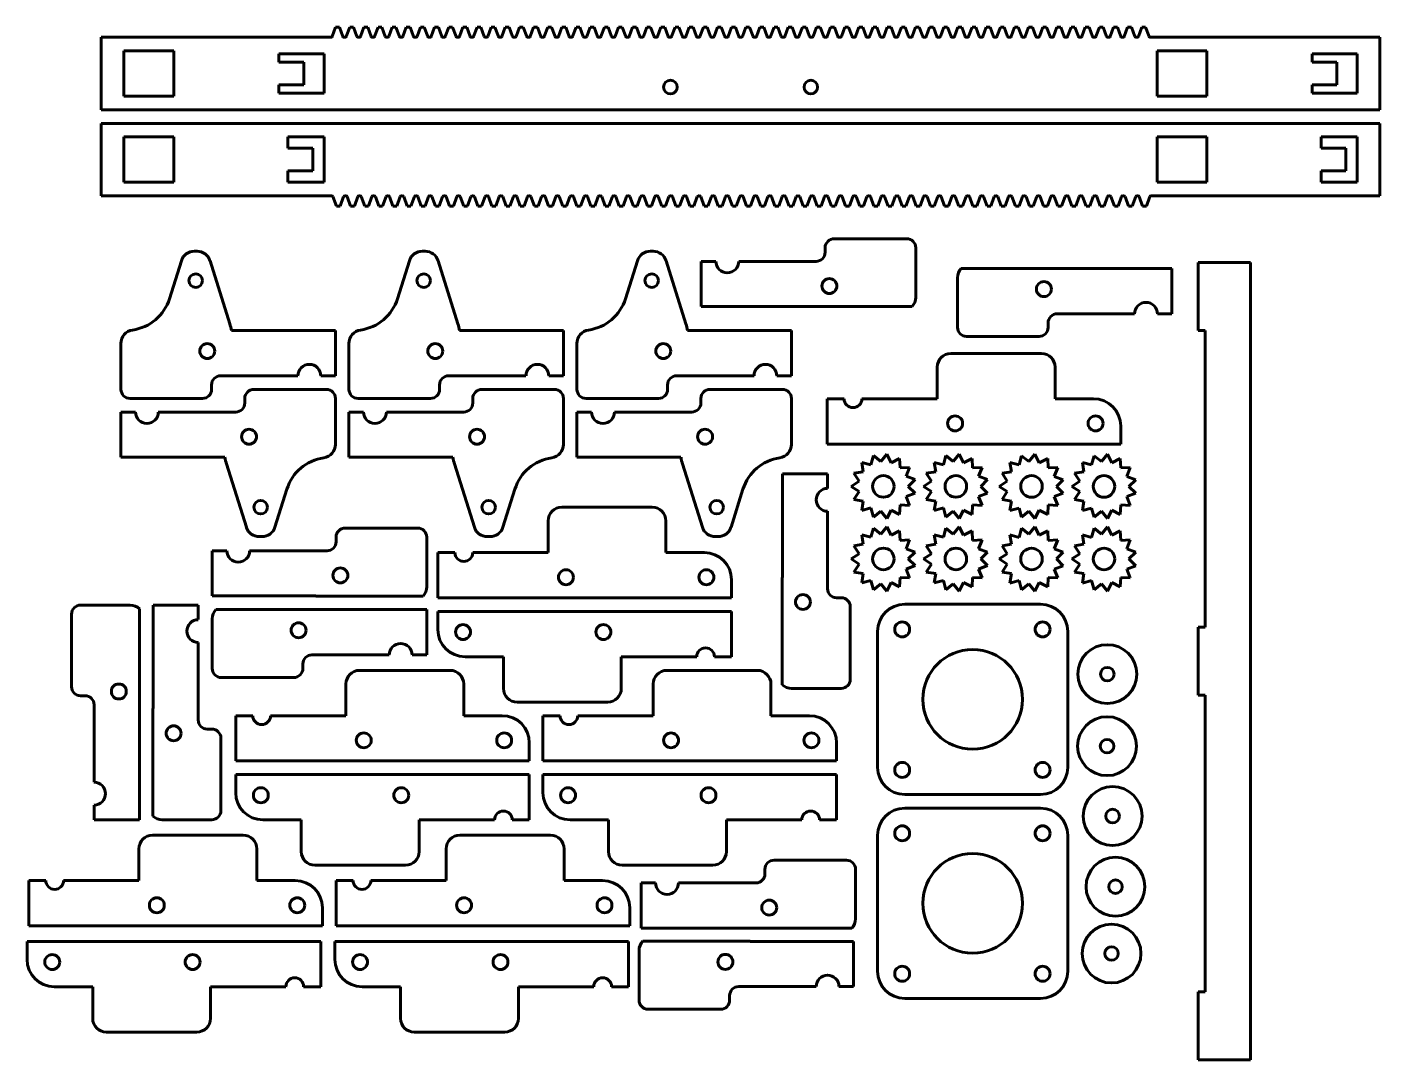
# Model space of a CAD drawing. Header units: millimetres. Extents: x 70 to 369, y 269 to 497.
import ezdxf

# ---------------------------------------------------------------- set-up
doc = ezdxf.new("R2010")
doc.units = ezdxf.units.MM
for name, color, linetype in [('Default', 7, 'Continuous'), ('EXRTUDER_BASE', 7, 'Continuous'), ('EXTRUDER_BOTTOM', 7, 'Continuous'), ('EXTRUDER_MIDDLE', 7, 'Continuous'), ('EXTRUDER_PULLEY', 7, 'Continuous'), ('EXTRUDER_TOP', 7, 'Continuous'), ('RACK_COUNTER_BAC', 7, 'Continuous'), ('RACK_FOR_X', 7, 'Continuous'), ('SPACER', 7, 'Continuous'), ('TOP_SUPPORT_PLAT', 7, 'Continuous')]:
    doc.layers.add(name, color=color, linetype=linetype)

# ---------------------------------------------------------------- blocks, each defined once
blk = doc.blocks.new('SE')
at = {"layer": 'RACK_COUNTER_BAC', "color": 7, "linetype": 'Continuous', "lineweight": 60}
for p, q in [((86.39, 475.92), (368.69, 475.92)), ((86.39, 459.92), (86.39, 475.92)), ((368.69, 475.92), (368.69, 459.92)), ((102.39, 472.92), (91.39, 472.92)), ((91.39, 472.92), (91.39, 462.92)), ((102.39, 462.92), (102.39, 472.92)), ((127.59, 472.92), (127.59, 470.42)), ((135.59, 472.92), (127.59, 472.92)), ((135.59, 462.92), (135.59, 472.92)), ((330.49, 472.92), (319.49, 472.92)), ((319.49, 472.92), (319.49, 462.92)), ((330.49, 462.92), (330.49, 472.92)), ((355.69, 470.42), (355.69, 472.92)), ((355.69, 472.92), (363.69, 472.92)), ((363.69, 472.92), (363.69, 462.92)), ((127.59, 470.42), (133.09, 470.42)), ((133.09, 470.42), (133.09, 465.42)), ((361.19, 470.42), (355.69, 470.42)), ((361.19, 465.42), (361.19, 470.42)), ((127.59, 465.42), (127.59, 462.92)), ((133.09, 465.42), (127.59, 465.42)), ((355.69, 465.42), (361.19, 465.42)), ((355.69, 462.92), (355.69, 465.42)), ((91.39, 462.92), (102.39, 462.92)), ((127.59, 462.92), (135.59, 462.92)), ((319.49, 462.92), (330.49, 462.92)), ((363.69, 462.92), (355.69, 462.92)), ((137.3, 459.92), (86.39, 459.92)), ((138.29, 457.67), (137.53, 459.76)), ((139.14, 457.67), (138.29, 457.67)), ((139.89, 459.76), (139.14, 457.67)), ((140.42, 459.92), (140.13, 459.92)), ((141.42, 457.67), (140.66, 459.76)), ((142.26, 457.67), (141.42, 457.67)), ((143.02, 459.76), (142.26, 457.67)), ((143.54, 459.92), (143.25, 459.92)), ((144.54, 457.67), (143.78, 459.76)), ((145.38, 457.67), (144.54, 457.67)), ((146.14, 459.76), (145.38, 457.67)), ((146.67, 459.92), (146.37, 459.92)), ((147.66, 457.67), (146.9, 459.76)), ((148.5, 457.67), (147.66, 457.67)), ((149.26, 459.76), (148.5, 457.67)), ((149.79, 459.92), (149.5, 459.92)), ((150.78, 457.67), (150.02, 459.76)), ((151.63, 457.67), (150.78, 457.67)), ((152.39, 459.76), (151.63, 457.67)), ((152.91, 459.92), (152.62, 459.92)), ((153.91, 457.67), (153.15, 459.76)), ((154.75, 457.67), (153.91, 457.67)), ((155.51, 459.76), (154.75, 457.67)), ((156.04, 459.92), (155.74, 459.92)), ((157.03, 457.67), (156.27, 459.76)), ((157.87, 457.67), (157.03, 457.67)), ((158.63, 459.76), (157.87, 457.67)), ((159.16, 459.92), (158.87, 459.92)), ((160.15, 457.67), (159.39, 459.76)), ((160.99, 457.67), (160.15, 457.67)), ((161.75, 459.76), (160.99, 457.67)), ((162.28, 459.92), (161.99, 459.92)), ((163.27, 457.67), (162.52, 459.76)), ((164.12, 457.67), (163.27, 457.67)), ((164.88, 459.76), (164.12, 457.67)), ((165.4, 459.92), (165.11, 459.92)), ((166.4, 457.67), (165.64, 459.76)), ((167.24, 457.67), (166.4, 457.67)), ((168, 459.76), (167.24, 457.67)), ((168.53, 459.92), (168.23, 459.92)), ((169.52, 457.67), (168.76, 459.76)), ((170.36, 457.67), (169.52, 457.67)), ((171.12, 459.76), (170.36, 457.67)), ((171.65, 459.92), (171.36, 459.92)), ((172.64, 457.67), (171.88, 459.76)), ((173.49, 457.67), (172.64, 457.67)), ((174.25, 459.76), (173.49, 457.67)), ((174.77, 459.92), (174.48, 459.92)), ((175.77, 457.67), (175.01, 459.76)), ((176.61, 457.67), (175.77, 457.67)), ((177.37, 459.76), (176.61, 457.67)), ((177.89, 459.92), (177.6, 459.92)), ((178.89, 457.67), (178.13, 459.76)), ((179.73, 457.67), (178.89, 457.67)), ((180.49, 459.76), (179.73, 457.67)), ((181.02, 459.92), (180.73, 459.92)), ((182.01, 457.67), (181.25, 459.76)), ((182.85, 457.67), (182.01, 457.67)), ((183.61, 459.76), (182.85, 457.67)), ((184.14, 459.92), (183.85, 459.92)), ((185.13, 457.67), (184.38, 459.76)), ((185.98, 457.67), (185.13, 457.67)), ((186.74, 459.76), (185.98, 457.67)), ((187.26, 459.92), (186.97, 459.92)), ((188.26, 457.67), (187.5, 459.76)), ((189.1, 457.67), (188.26, 457.67)), ((189.86, 459.76), (189.1, 457.67)), ((190.39, 459.92), (190.09, 459.92)), ((191.38, 457.67), (190.62, 459.76)), ((192.22, 457.67), (191.38, 457.67)), ((192.98, 459.76), (192.22, 457.67)), ((193.51, 459.92), (193.22, 459.92)), ((194.5, 457.67), (193.74, 459.76)), ((195.35, 457.67), (194.5, 457.67)), ((196.1, 459.76), (195.35, 457.67)), ((196.63, 459.92), (196.34, 459.92)), ((197.63, 457.67), (196.87, 459.76)), ((198.47, 457.67), (197.63, 457.67)), ((199.23, 459.76), (198.47, 457.67)), ((199.75, 459.92), (199.46, 459.92)), ((200.75, 457.67), (199.99, 459.76)), ((201.59, 457.67), (200.75, 457.67)), ((202.35, 459.76), (201.59, 457.67)), ((202.88, 459.92), (202.59, 459.92)), ((203.87, 457.67), (203.11, 459.76)), ((204.71, 457.67), (203.87, 457.67)), ((205.47, 459.76), (204.71, 457.67)), ((206, 459.92), (205.71, 459.92)), ((206.99, 457.67), (206.23, 459.76)), ((207.84, 457.67), (206.99, 457.67)), ((208.6, 459.76), (207.84, 457.67)), ((209.12, 459.92), (208.83, 459.92)), ((210.12, 457.67), (209.36, 459.76)), ((210.96, 457.67), (210.12, 457.67)), ((211.72, 459.76), (210.96, 457.67)), ((212.25, 459.92), (211.95, 459.92)), ((213.24, 457.67), (212.48, 459.76)), ((214.08, 457.67), (213.24, 457.67)), ((214.84, 459.76), (214.08, 457.67)), ((215.37, 459.92), (215.08, 459.92)), ((216.36, 457.67), (215.6, 459.76)), ((217.21, 457.67), (216.36, 457.67)), ((217.96, 459.76), (217.21, 457.67)), ((218.49, 459.92), (218.2, 459.92)), ((219.49, 457.67), (218.73, 459.76)), ((220.33, 457.67), (219.49, 457.67)), ((221.09, 459.76), (220.33, 457.67)), ((221.61, 459.92), (221.32, 459.92)), ((222.61, 457.67), (221.85, 459.76)), ((223.45, 457.67), (222.61, 457.67)), ((224.21, 459.76), (223.45, 457.67)), ((224.74, 459.92), (224.44, 459.92)), ((225.73, 457.67), (224.97, 459.76)), ((226.57, 457.67), (225.73, 457.67)), ((227.33, 459.76), (226.57, 457.67)), ((227.86, 459.92), (227.57, 459.92)), ((228.85, 457.67), (228.09, 459.76)), ((229.7, 457.67), (228.85, 457.67)), ((230.46, 459.76), (229.7, 457.67)), ((230.98, 459.92), (230.69, 459.92)), ((231.98, 457.67), (231.22, 459.76)), ((232.82, 457.67), (231.98, 457.67)), ((233.58, 459.76), (232.82, 457.67)), ((234.11, 459.92), (233.81, 459.92)), ((235.1, 457.67), (234.34, 459.76)), ((235.94, 457.67), (235.1, 457.67)), ((236.7, 459.76), (235.94, 457.67)), ((237.23, 459.92), (236.94, 459.92)), ((238.22, 457.67), (237.46, 459.76)), ((239.06, 457.67), (238.22, 457.67)), ((239.82, 459.76), (239.06, 457.67)), ((240.35, 459.92), (240.06, 459.92)), ((241.34, 457.67), (240.59, 459.76)), ((242.19, 457.67), (241.34, 457.67)), ((242.95, 459.76), (242.19, 457.67)), ((243.47, 459.92), (243.18, 459.92)), ((244.47, 457.67), (243.71, 459.76)), ((245.31, 457.67), (244.47, 457.67)), ((246.07, 459.76), (245.31, 457.67)), ((246.6, 459.92), (246.3, 459.92)), ((247.59, 457.67), (246.83, 459.76)), ((248.43, 457.67), (247.59, 457.67)), ((249.19, 459.76), (248.43, 457.67)), ((249.72, 459.92), (249.43, 459.92)), ((250.71, 457.67), (249.95, 459.76)), ((251.56, 457.67), (250.71, 457.67)), ((252.32, 459.76), (251.56, 457.67)), ((252.84, 459.92), (252.55, 459.92)), ((253.84, 457.67), (253.08, 459.76)), ((254.68, 457.67), (253.84, 457.67)), ((255.44, 459.76), (254.68, 457.67)), ((255.96, 459.92), (255.67, 459.92)), ((256.96, 457.67), (256.2, 459.76)), ((257.8, 457.67), (256.96, 457.67)), ((258.56, 459.76), (257.8, 457.67)), ((259.09, 459.92), (258.8, 459.92)), ((260.08, 457.67), (259.32, 459.76)), ((260.92, 457.67), (260.08, 457.67)), ((261.68, 459.76), (260.92, 457.67)), ((262.21, 459.92), (261.92, 459.92)), ((263.2, 457.67), (262.45, 459.76)), ((264.05, 457.67), (263.2, 457.67)), ((264.81, 459.76), (264.05, 457.67)), ((265.33, 459.92), (265.04, 459.92)), ((266.33, 457.67), (265.57, 459.76)), ((267.17, 457.67), (266.33, 457.67)), ((267.93, 459.76), (267.17, 457.67)), ((268.46, 459.92), (268.16, 459.92)), ((269.45, 457.67), (268.69, 459.76)), ((270.29, 457.67), (269.45, 457.67)), ((271.05, 459.76), (270.29, 457.67)), ((271.58, 459.92), (271.29, 459.92)), ((272.57, 457.67), (271.81, 459.76)), ((273.42, 457.67), (272.57, 457.67)), ((274.17, 459.76), (273.42, 457.67)), ((274.7, 459.92), (274.41, 459.92)), ((275.7, 457.67), (274.94, 459.76)), ((276.54, 457.67), (275.7, 457.67)), ((277.3, 459.76), (276.54, 457.67)), ((277.82, 459.92), (277.53, 459.92)), ((278.82, 457.67), (278.06, 459.76)), ((279.66, 457.67), (278.82, 457.67)), ((280.42, 459.76), (279.66, 457.67)), ((280.95, 459.92), (280.66, 459.92)), ((281.94, 457.67), (281.18, 459.76)), ((282.78, 457.67), (281.94, 457.67)), ((283.54, 459.76), (282.78, 457.67)), ((284.07, 459.92), (283.78, 459.92)), ((285.06, 457.67), (284.31, 459.76)), ((285.91, 457.67), (285.06, 457.67)), ((286.67, 459.76), (285.91, 457.67)), ((287.19, 459.92), (286.9, 459.92)), ((288.19, 457.67), (287.43, 459.76)), ((289.03, 457.67), (288.19, 457.67)), ((289.79, 459.76), (289.03, 457.67)), ((290.32, 459.92), (290.02, 459.92)), ((291.31, 457.67), (290.55, 459.76)), ((292.15, 457.67), (291.31, 457.67)), ((292.91, 459.76), (292.15, 457.67)), ((293.44, 459.92), (293.15, 459.92)), ((294.43, 457.67), (293.67, 459.76)), ((295.28, 457.67), (294.43, 457.67)), ((296.03, 459.76), (295.28, 457.67)), ((296.56, 459.92), (296.27, 459.92)), ((297.56, 457.67), (296.8, 459.76)), ((298.4, 457.67), (297.56, 457.67)), ((299.16, 459.76), (298.4, 457.67)), ((299.68, 459.92), (299.39, 459.92)), ((300.68, 457.67), (299.92, 459.76)), ((301.52, 457.67), (300.68, 457.67)), ((302.28, 459.76), (301.52, 457.67)), ((302.81, 459.92), (302.52, 459.92)), ((303.8, 457.67), (303.04, 459.76)), ((304.64, 457.67), (303.8, 457.67)), ((305.4, 459.76), (304.64, 457.67)), ((305.93, 459.92), (305.64, 459.92)), ((306.92, 457.67), (306.16, 459.76)), ((307.77, 457.67), (306.92, 457.67)), ((308.53, 459.76), (307.77, 457.67)), ((309.05, 459.92), (308.76, 459.92)), ((310.05, 457.67), (309.29, 459.76)), ((310.89, 457.67), (310.05, 457.67)), ((311.65, 459.76), (310.89, 457.67)), ((312.18, 459.92), (311.88, 459.92)), ((313.17, 457.67), (312.41, 459.76)), ((314.01, 457.67), (313.17, 457.67)), ((314.77, 459.76), (314.01, 457.67)), ((315.3, 459.92), (315.01, 459.92)), ((316.29, 457.67), (315.53, 459.76)), ((317.14, 457.67), (316.29, 457.67)), ((317.89, 459.76), (317.14, 457.67)), ((368.69, 459.92), (318.13, 459.92))]:
    blk.add_line(p, q, dxfattribs=at)
for centre, start, end in [((137.3, 459.67), 20, 90), ((140.13, 459.67), 90, 160), ((140.42, 459.67), 20, 90), ((143.25, 459.67), 90, 160), ((143.54, 459.67), 20, 90), ((146.37, 459.67), 90, 160), ((146.67, 459.67), 20, 90), ((149.5, 459.67), 90, 160), ((149.79, 459.67), 20, 90), ((152.62, 459.67), 90, 160), ((152.91, 459.67), 20, 90), ((155.74, 459.67), 90, 160), ((156.04, 459.67), 20, 90), ((158.87, 459.67), 90, 160), ((159.16, 459.67), 20, 90), ((161.99, 459.67), 90, 160), ((162.28, 459.67), 20, 90), ((165.11, 459.67), 90, 160), ((165.4, 459.67), 20, 90), ((168.23, 459.67), 90, 160), ((168.53, 459.67), 20, 90), ((171.36, 459.67), 90, 160), ((171.65, 459.67), 20, 90), ((174.48, 459.67), 90, 160), ((174.77, 459.67), 20, 90), ((177.6, 459.67), 90, 160), ((177.89, 459.67), 20, 90), ((180.73, 459.67), 90, 160), ((181.02, 459.67), 20, 90), ((183.85, 459.67), 90, 160), ((184.14, 459.67), 20, 90), ((186.97, 459.67), 90, 160), ((187.26, 459.67), 20, 90), ((190.09, 459.67), 90, 160), ((190.39, 459.67), 20, 90), ((193.22, 459.67), 90, 160), ((193.51, 459.67), 20, 90), ((196.34, 459.67), 90, 160), ((196.63, 459.67), 20, 90), ((199.46, 459.67), 90, 160), ((199.75, 459.67), 20, 90), ((202.59, 459.67), 90, 160), ((202.88, 459.67), 20, 90), ((205.71, 459.67), 90, 160), ((206, 459.67), 20, 90), ((208.83, 459.67), 90, 160), ((209.12, 459.67), 20, 90), ((211.95, 459.67), 90, 160), ((212.25, 459.67), 20, 90), ((215.08, 459.67), 90, 160), ((215.37, 459.67), 20, 90), ((218.2, 459.67), 90, 160), ((218.49, 459.67), 20, 90), ((221.32, 459.67), 90, 160), ((221.61, 459.67), 20, 90), ((224.44, 459.67), 90, 160), ((224.74, 459.67), 20, 90), ((227.57, 459.67), 90, 160), ((227.86, 459.67), 20, 90), ((230.69, 459.67), 90, 160), ((230.98, 459.67), 20, 90), ((233.81, 459.67), 90, 160), ((234.11, 459.67), 20, 90), ((236.94, 459.67), 90, 160), ((237.23, 459.67), 20, 90), ((240.06, 459.67), 90, 160), ((240.35, 459.67), 20, 90), ((243.18, 459.67), 90, 160), ((243.47, 459.67), 20, 90), ((246.3, 459.67), 90, 160), ((246.6, 459.67), 20, 90), ((249.43, 459.67), 90, 160), ((249.72, 459.67), 20, 90), ((252.55, 459.67), 90, 160), ((252.84, 459.67), 20, 90), ((255.67, 459.67), 90, 160), ((255.96, 459.67), 20, 90), ((258.8, 459.67), 90, 160), ((259.09, 459.67), 20, 90), ((261.92, 459.67), 90, 160), ((262.21, 459.67), 20, 90), ((265.04, 459.67), 90, 160), ((265.33, 459.67), 20, 90), ((268.16, 459.67), 90, 160), ((268.46, 459.67), 20, 90), ((271.29, 459.67), 90, 160), ((271.58, 459.67), 20, 90), ((274.41, 459.67), 90, 160), ((274.7, 459.67), 20, 90), ((277.53, 459.67), 90, 160), ((277.82, 459.67), 20, 90), ((280.66, 459.67), 90, 160), ((280.95, 459.67), 20, 90), ((283.78, 459.67), 90, 160), ((284.07, 459.67), 20, 90), ((286.9, 459.67), 90, 160), ((287.19, 459.67), 20, 90), ((290.02, 459.67), 90, 160), ((290.32, 459.67), 20, 90), ((293.15, 459.67), 90, 160), ((293.44, 459.67), 20, 90), ((296.27, 459.67), 90, 160), ((296.56, 459.67), 20, 90), ((299.39, 459.67), 90, 160), ((299.68, 459.67), 20, 90), ((302.52, 459.67), 90, 160), ((302.81, 459.67), 20, 90), ((305.64, 459.67), 90, 160), ((305.93, 459.67), 20, 90), ((308.76, 459.67), 90, 160), ((309.05, 459.67), 20, 90), ((311.88, 459.67), 90, 160), ((312.18, 459.67), 20, 90), ((315.01, 459.67), 90, 160), ((315.3, 459.67), 20, 90), ((318.13, 459.67), 90, 160)]:
    blk.add_arc(centre, 0.25, start, end, dxfattribs=at)
blk = doc.blocks.new('SE1')
at = {"layer": 'RACK_FOR_X', "color": 7, "linetype": 'Continuous', "lineweight": 60}
for p, q in [((138.12, 497.17), (137.36, 495.09)), ((138.96, 497.17), (138.12, 497.17)), ((139.72, 495.09), (138.96, 497.17)), ((141.24, 497.17), (140.48, 495.09)), ((142.08, 497.17), (141.24, 497.17)), ((142.84, 495.09), (142.08, 497.17)), ((144.36, 497.17), (143.6, 495.09)), ((145.2, 497.17), (144.36, 497.17)), ((145.96, 495.09), (145.2, 497.17)), ((147.48, 497.17), (146.73, 495.09)), ((148.33, 497.17), (147.48, 497.17)), ((149.09, 495.09), (148.33, 497.17)), ((150.61, 497.17), (149.85, 495.09)), ((151.45, 497.17), (150.61, 497.17)), ((152.21, 495.09), (151.45, 497.17)), ((153.73, 497.17), (152.97, 495.09)), ((154.57, 497.17), (153.73, 497.17)), ((155.33, 495.09), (154.57, 497.17)), ((156.85, 497.17), (156.09, 495.09)), ((157.7, 497.17), (156.85, 497.17)), ((158.45, 495.09), (157.7, 497.17)), ((159.98, 497.17), (159.22, 495.09)), ((160.82, 497.17), (159.98, 497.17)), ((161.58, 495.09), (160.82, 497.17)), ((163.1, 497.17), (162.34, 495.09)), ((163.94, 497.17), (163.1, 497.17)), ((164.7, 495.09), (163.94, 497.17)), ((166.22, 497.17), (165.46, 495.09)), ((167.06, 497.17), (166.22, 497.17)), ((167.82, 495.09), (167.06, 497.17)), ((169.34, 497.17), (168.58, 495.09)), ((170.19, 497.17), (169.34, 497.17)), ((170.95, 495.09), (170.19, 497.17)), ((172.47, 497.17), (171.71, 495.09)), ((173.31, 497.17), (172.47, 497.17)), ((174.07, 495.09), (173.31, 497.17)), ((175.59, 497.17), (174.83, 495.09)), ((176.43, 497.17), (175.59, 497.17)), ((177.19, 495.09), (176.43, 497.17)), ((178.71, 497.17), (177.95, 495.09)), ((179.56, 497.17), (178.71, 497.17)), ((180.31, 495.09), (179.56, 497.17)), ((181.84, 497.17), (181.08, 495.09)), ((182.68, 497.17), (181.84, 497.17)), ((183.44, 495.09), (182.68, 497.17)), ((184.96, 497.17), (184.2, 495.09)), ((185.8, 497.17), (184.96, 497.17)), ((186.56, 495.09), (185.8, 497.17)), ((188.08, 497.17), (187.32, 495.09)), ((188.92, 497.17), (188.08, 497.17)), ((189.68, 495.09), (188.92, 497.17)), ((191.2, 497.17), (190.44, 495.09)), ((192.05, 497.17), (191.2, 497.17)), ((192.81, 495.09), (192.05, 497.17)), ((194.33, 497.17), (193.57, 495.09)), ((195.17, 497.17), (194.33, 497.17)), ((195.93, 495.09), (195.17, 497.17)), ((197.45, 497.17), (196.69, 495.09)), ((198.29, 497.17), (197.45, 497.17)), ((199.05, 495.09), (198.29, 497.17)), ((200.57, 497.17), (199.81, 495.09)), ((201.41, 497.17), (200.57, 497.17)), ((202.17, 495.09), (201.41, 497.17)), ((203.69, 497.17), (202.94, 495.09)), ((204.54, 497.17), (203.69, 497.17)), ((205.3, 495.09), (204.54, 497.17)), ((206.82, 497.17), (206.06, 495.09)), ((207.66, 497.17), (206.82, 497.17)), ((208.42, 495.09), (207.66, 497.17)), ((209.94, 497.17), (209.18, 495.09)), ((210.78, 497.17), (209.94, 497.17)), ((211.54, 495.09), (210.78, 497.17)), ((213.06, 497.17), (212.3, 495.09)), ((213.91, 497.17), (213.06, 497.17)), ((214.67, 495.09), (213.91, 497.17)), ((216.19, 497.17), (215.43, 495.09)), ((217.03, 497.17), (216.19, 497.17)), ((217.79, 495.09), (217.03, 497.17)), ((219.31, 497.17), (218.55, 495.09)), ((220.15, 497.17), (219.31, 497.17)), ((220.91, 495.09), (220.15, 497.17)), ((222.43, 497.17), (221.67, 495.09)), ((223.27, 497.17), (222.43, 497.17)), ((224.03, 495.09), (223.27, 497.17)), ((225.55, 497.17), (224.8, 495.09)), ((226.4, 497.17), (225.55, 497.17)), ((227.16, 495.09), (226.4, 497.17)), ((228.68, 497.17), (227.92, 495.09)), ((229.52, 497.17), (228.68, 497.17)), ((230.28, 495.09), (229.52, 497.17)), ((231.8, 497.17), (231.04, 495.09)), ((232.64, 497.17), (231.8, 497.17)), ((233.4, 495.09), (232.64, 497.17)), ((234.92, 497.17), (234.16, 495.09)), ((235.77, 497.17), (234.92, 497.17)), ((236.52, 495.09), (235.77, 497.17)), ((238.05, 497.17), (237.29, 495.09)), ((238.89, 497.17), (238.05, 497.17)), ((239.65, 495.09), (238.89, 497.17)), ((241.17, 497.17), (240.41, 495.09)), ((242.01, 497.17), (241.17, 497.17)), ((242.77, 495.09), (242.01, 497.17)), ((244.29, 497.17), (243.53, 495.09)), ((245.13, 497.17), (244.29, 497.17)), ((245.89, 495.09), (245.13, 497.17)), ((247.41, 497.17), (246.65, 495.09)), ((248.26, 497.17), (247.41, 497.17)), ((249.02, 495.09), (248.26, 497.17)), ((250.54, 497.17), (249.78, 495.09)), ((251.38, 497.17), (250.54, 497.17)), ((252.14, 495.09), (251.38, 497.17)), ((253.66, 497.17), (252.9, 495.09)), ((254.5, 497.17), (253.66, 497.17)), ((255.26, 495.09), (254.5, 497.17)), ((256.78, 497.17), (256.02, 495.09)), ((257.63, 497.17), (256.78, 497.17)), ((258.38, 495.09), (257.63, 497.17)), ((259.91, 497.17), (259.15, 495.09)), ((260.75, 497.17), (259.91, 497.17)), ((261.51, 495.09), (260.75, 497.17)), ((263.03, 497.17), (262.27, 495.09)), ((263.87, 497.17), (263.03, 497.17)), ((264.63, 495.09), (263.87, 497.17)), ((266.15, 497.17), (265.39, 495.09)), ((266.99, 497.17), (266.15, 497.17)), ((267.75, 495.09), (266.99, 497.17)), ((269.27, 497.17), (268.51, 495.09)), ((270.12, 497.17), (269.27, 497.17)), ((270.88, 495.09), (270.12, 497.17)), ((272.4, 497.17), (271.64, 495.09)), ((273.24, 497.17), (272.4, 497.17)), ((274, 495.09), (273.24, 497.17)), ((275.52, 497.17), (274.76, 495.09)), ((276.36, 497.17), (275.52, 497.17)), ((277.12, 495.09), (276.36, 497.17)), ((278.64, 497.17), (277.88, 495.09)), ((279.48, 497.17), (278.64, 497.17)), ((280.24, 495.09), (279.48, 497.17)), ((281.76, 497.17), (281.01, 495.09)), ((282.61, 497.17), (281.76, 497.17)), ((283.37, 495.09), (282.61, 497.17)), ((284.89, 497.17), (284.13, 495.09)), ((285.73, 497.17), (284.89, 497.17)), ((286.49, 495.09), (285.73, 497.17)), ((288.01, 497.17), (287.25, 495.09)), ((288.85, 497.17), (288.01, 497.17)), ((289.61, 495.09), (288.85, 497.17)), ((291.13, 497.17), (290.37, 495.09)), ((291.98, 497.17), (291.13, 497.17)), ((292.74, 495.09), (291.98, 497.17)), ((294.26, 497.17), (293.5, 495.09)), ((295.1, 497.17), (294.26, 497.17)), ((295.86, 495.09), (295.1, 497.17)), ((297.38, 497.17), (296.62, 495.09)), ((298.22, 497.17), (297.38, 497.17)), ((298.98, 495.09), (298.22, 497.17)), ((300.5, 497.17), (299.74, 495.09)), ((301.34, 497.17), (300.5, 497.17)), ((302.1, 495.09), (301.34, 497.17)), ((303.62, 497.17), (302.87, 495.09)), ((304.47, 497.17), (303.62, 497.17)), ((305.23, 495.09), (304.47, 497.17)), ((306.75, 497.17), (305.99, 495.09)), ((307.59, 497.17), (306.75, 497.17)), ((308.35, 495.09), (307.59, 497.17)), ((309.87, 497.17), (309.11, 495.09)), ((310.71, 497.17), (309.87, 497.17)), ((311.47, 495.09), (310.71, 497.17)), ((312.99, 497.17), (312.23, 495.09)), ((313.84, 497.17), (312.99, 497.17)), ((314.59, 495.09), (313.84, 497.17)), ((316.12, 497.17), (315.36, 495.09)), ((316.96, 497.17), (316.12, 497.17)), ((317.72, 495.09), (316.96, 497.17)), ((137.12, 494.92), (86.39, 494.92)), ((86.39, 494.92), (86.39, 478.92)), ((140.24, 494.92), (139.95, 494.92)), ((143.37, 494.92), (143.08, 494.92)), ((146.49, 494.92), (146.2, 494.92)), ((149.61, 494.92), (149.32, 494.92)), ((152.74, 494.92), (152.44, 494.92)), ((155.86, 494.92), (155.57, 494.92)), ((158.98, 494.92), (158.69, 494.92)), ((162.1, 494.92), (161.81, 494.92)), ((165.23, 494.92), (164.94, 494.92)), ((168.35, 494.92), (168.06, 494.92)), ((171.47, 494.92), (171.18, 494.92)), ((174.6, 494.92), (174.3, 494.92)), ((177.72, 494.92), (177.43, 494.92)), ((180.84, 494.92), (180.55, 494.92)), ((183.96, 494.92), (183.67, 494.92)), ((187.09, 494.92), (186.79, 494.92)), ((190.21, 494.92), (189.92, 494.92)), ((193.33, 494.92), (193.04, 494.92)), ((196.46, 494.92), (196.16, 494.92)), ((199.58, 494.92), (199.29, 494.92)), ((202.7, 494.92), (202.41, 494.92)), ((205.82, 494.92), (205.53, 494.92)), ((208.95, 494.92), (208.65, 494.92)), ((212.07, 494.92), (211.78, 494.92)), ((215.19, 494.92), (214.9, 494.92)), ((218.31, 494.92), (218.02, 494.92)), ((221.44, 494.92), (221.15, 494.92)), ((224.56, 494.92), (224.27, 494.92)), ((227.68, 494.92), (227.39, 494.92)), ((230.81, 494.92), (230.51, 494.92)), ((233.93, 494.92), (233.64, 494.92)), ((237.05, 494.92), (236.76, 494.92)), ((240.17, 494.92), (239.88, 494.92)), ((243.3, 494.92), (243.01, 494.92)), ((246.42, 494.92), (246.13, 494.92)), ((249.54, 494.92), (249.25, 494.92)), ((252.67, 494.92), (252.37, 494.92)), ((255.79, 494.92), (255.5, 494.92)), ((258.91, 494.92), (258.62, 494.92)), ((262.03, 494.92), (261.74, 494.92)), ((265.16, 494.92), (264.86, 494.92)), ((268.28, 494.92), (267.99, 494.92)), ((271.4, 494.92), (271.11, 494.92)), ((274.53, 494.92), (274.23, 494.92)), ((277.65, 494.92), (277.36, 494.92)), ((280.77, 494.92), (280.48, 494.92)), ((283.89, 494.92), (283.6, 494.92)), ((287.02, 494.92), (286.72, 494.92)), ((290.14, 494.92), (289.85, 494.92)), ((293.26, 494.92), (292.97, 494.92)), ((296.38, 494.92), (296.09, 494.92)), ((299.51, 494.92), (299.22, 494.92)), ((302.63, 494.92), (302.34, 494.92)), ((305.75, 494.92), (305.46, 494.92)), ((308.88, 494.92), (308.58, 494.92)), ((312, 494.92), (311.71, 494.92)), ((315.12, 494.92), (314.83, 494.92)), ((368.69, 494.92), (317.95, 494.92)), ((368.69, 478.92), (368.69, 494.92)), ((102.39, 491.92), (91.39, 491.92)), ((91.39, 491.92), (91.39, 481.92)), ((102.39, 481.92), (102.39, 491.92)), ((125.59, 489.42), (125.59, 491.24)), ((125.59, 491.24), (135.59, 491.24)), ((135.59, 491.24), (135.59, 482.6)), ((330.49, 491.92), (319.49, 491.92)), ((319.49, 491.92), (319.49, 481.92)), ((330.49, 481.92), (330.49, 491.92)), ((353.69, 489.42), (353.69, 491.24)), ((353.69, 491.24), (363.69, 491.24)), ((363.69, 491.24), (363.69, 482.6)), ((131.09, 489.42), (125.59, 489.42)), ((131.09, 484.42), (131.09, 489.42)), ((359.19, 489.42), (353.69, 489.42)), ((359.19, 484.42), (359.19, 489.42)), ((125.59, 482.6), (125.59, 484.42)), ((125.59, 484.42), (131.09, 484.42)), ((353.69, 482.6), (353.69, 484.42)), ((353.69, 484.42), (359.19, 484.42)), ((91.39, 481.92), (102.39, 481.92)), ((135.59, 482.6), (125.59, 482.6)), ((319.49, 481.92), (330.49, 481.92)), ((363.69, 482.6), (353.69, 482.6)), ((86.39, 478.92), (368.69, 478.92))]:
    blk.add_line(p, q, dxfattribs=at)
for centre in [(212.04, 483.92), (243.04, 483.92)]:
    blk.add_circle(centre, 1.5, dxfattribs=at)
for centre, start, end in [((137.12, 495.17), 270, 340), ((139.95, 495.17), 200, 270), ((140.24, 495.17), 270, 340), ((143.08, 495.17), 200, 270), ((143.37, 495.17), 270, 340), ((146.2, 495.17), 200, 270), ((146.49, 495.17), 270, 340), ((149.32, 495.17), 200, 270), ((149.61, 495.17), 270, 340), ((152.44, 495.17), 200, 270), ((152.74, 495.17), 270, 340), ((155.57, 495.17), 200, 270), ((155.86, 495.17), 270, 340), ((158.69, 495.17), 200, 270), ((158.98, 495.17), 270, 340), ((161.81, 495.17), 200, 270), ((162.1, 495.17), 270, 340), ((164.94, 495.17), 200, 270), ((165.23, 495.17), 270, 340), ((168.06, 495.17), 200, 270), ((168.35, 495.17), 270, 340), ((171.18, 495.17), 200, 270), ((171.47, 495.17), 270, 340), ((174.3, 495.17), 200, 270), ((174.6, 495.17), 270, 340), ((177.43, 495.17), 200, 270), ((177.72, 495.17), 270, 340), ((180.55, 495.17), 200, 270), ((180.84, 495.17), 270, 340), ((183.67, 495.17), 200, 270), ((183.96, 495.17), 270, 340), ((186.79, 495.17), 200, 270), ((187.09, 495.17), 270, 340), ((189.92, 495.17), 200, 270), ((190.21, 495.17), 270, 340), ((193.04, 495.17), 200, 270), ((193.33, 495.17), 270, 340), ((196.16, 495.17), 200, 270), ((196.46, 495.17), 270, 340), ((199.29, 495.17), 200, 270), ((199.58, 495.17), 270, 340), ((202.41, 495.17), 200, 270), ((202.7, 495.17), 270, 340), ((205.53, 495.17), 200, 270), ((205.82, 495.17), 270, 340), ((208.65, 495.17), 200, 270), ((208.95, 495.17), 270, 340), ((211.78, 495.17), 200, 270), ((212.07, 495.17), 270, 340), ((214.9, 495.17), 200, 270), ((215.19, 495.17), 270, 340), ((218.02, 495.17), 200, 270), ((218.31, 495.17), 270, 340), ((221.15, 495.17), 200, 270), ((221.44, 495.17), 270, 340), ((224.27, 495.17), 200, 270), ((224.56, 495.17), 270, 340), ((227.39, 495.17), 200, 270), ((227.68, 495.17), 270, 340), ((230.51, 495.17), 200, 270), ((230.81, 495.17), 270, 340), ((233.64, 495.17), 200, 270), ((233.93, 495.17), 270, 340), ((236.76, 495.17), 200, 270), ((237.05, 495.17), 270, 340), ((239.88, 495.17), 200, 270), ((240.17, 495.17), 270, 340), ((243.01, 495.17), 200, 270), ((243.3, 495.17), 270, 340), ((246.13, 495.17), 200, 270), ((246.42, 495.17), 270, 340), ((249.25, 495.17), 200, 270), ((249.54, 495.17), 270, 340), ((252.37, 495.17), 200, 270), ((252.67, 495.17), 270, 340), ((255.5, 495.17), 200, 270), ((255.79, 495.17), 270, 340), ((258.62, 495.17), 200, 270), ((258.91, 495.17), 270, 340), ((261.74, 495.17), 200, 270), ((262.03, 495.17), 270, 340), ((264.86, 495.17), 200, 270), ((265.16, 495.17), 270, 340), ((267.99, 495.17), 200, 270), ((268.28, 495.17), 270, 340), ((271.11, 495.17), 200, 270), ((271.4, 495.17), 270, 340), ((274.23, 495.17), 200, 270), ((274.53, 495.17), 270, 340), ((277.36, 495.17), 200, 270), ((277.65, 495.17), 270, 340), ((280.48, 495.17), 200, 270), ((280.77, 495.17), 270, 340), ((283.6, 495.17), 200, 270), ((283.89, 495.17), 270, 340), ((286.72, 495.17), 200, 270), ((287.02, 495.17), 270, 340), ((289.85, 495.17), 200, 270), ((290.14, 495.17), 270, 340), ((292.97, 495.17), 200, 270), ((293.26, 495.17), 270, 340), ((296.09, 495.17), 200, 270), ((296.38, 495.17), 270, 340), ((299.22, 495.17), 200, 270), ((299.51, 495.17), 270, 340), ((302.34, 495.17), 200, 270), ((302.63, 495.17), 270, 340), ((305.46, 495.17), 200, 270), ((305.75, 495.17), 270, 340), ((308.58, 495.17), 200, 270), ((308.88, 495.17), 270, 340), ((311.71, 495.17), 200, 270), ((312, 495.17), 270, 340), ((314.83, 495.17), 200, 270), ((315.12, 495.17), 270, 340), ((317.95, 495.17), 200, 270)]:
    blk.add_arc(centre, 0.25, start, end, dxfattribs=at)
blk = doc.blocks.new('SE2')
at = {"layer": 'EXRTUDER_BASE', "color": 7, "linetype": 'Continuous', "lineweight": 60}
for p, q in [((263.77, 324.8), (293.77, 324.8)), ((257.77, 288.8), (257.77, 318.8)), ((299.77, 318.8), (299.77, 288.8)), ((293.77, 282.8), (263.77, 282.8))]:
    blk.add_line(p, q, dxfattribs=at)
for centre, radius in [((263.21, 319.24), 1.65), ((294.21, 319.24), 1.65), ((278.77, 303.8), 11), ((263.21, 288.24), 1.65), ((294.21, 288.24), 1.65)]:
    blk.add_circle(centre, radius, dxfattribs=at)
for centre, start, end in [((263.77, 318.8), 90, 180), ((293.77, 318.8), 0, 90), ((263.77, 288.8), 180, 270), ((293.77, 288.8), 270, 0)]:
    blk.add_arc(centre, 6, start, end, dxfattribs=at)
blk = doc.blocks.new('SE3')
at = {"layer": 'EXTRUDER_BOTTOM', "color": 7, "linetype": 'Continuous', "lineweight": 60}
for p, q in [((117.71, 318.82), (97.71, 318.82)), ((94.71, 315.82), (94.71, 308.82)), ((120.71, 308.81), (120.71, 315.82)), ((70.37, 308.82), (70.37, 298.82)), ((74.15, 308.82), (70.37, 308.82)), ((94.71, 308.82), (78.06, 308.82)), ((120.71, 308.81), (129.21, 308.81)), ((135.21, 302.81), (135.21, 298.82)), ((70.37, 298.82), (135.21, 298.82))]:
    blk.add_line(p, q, dxfattribs=at)
for centre in [(98.65, 303.37), (129.65, 303.37)]:
    blk.add_circle(centre, 1.65, dxfattribs=at)
for centre, radius, start, end in [((97.71, 315.82), 3, 90, 180), ((117.71, 315.82), 3, 0, 90), ((76.1, 308.82), 1.96, 180, 0), ((129.21, 302.81), 6, 0, 90)]:
    blk.add_arc(centre, radius, start, end, dxfattribs=at)
blk = doc.blocks.new('SE4')
at = {"layer": 'EXTRUDER_BOTTOM', "color": 7, "linetype": 'Continuous', "lineweight": 60}
for p, q in [((180.89, 332.2), (116.06, 332.2)), ((116.06, 328.21), (116.06, 332.2)), ((180.89, 322.2), (180.89, 332.2)), ((130.55, 322.21), (122.06, 322.21)), ((130.55, 322.21), (130.55, 315.2)), ((156.55, 315.2), (156.55, 322.2)), ((156.55, 322.2), (173.2, 322.2)), ((177.12, 322.2), (180.89, 322.2)), ((133.55, 312.2), (153.55, 312.2))]:
    blk.add_line(p, q, dxfattribs=at)
for centre in [(121.61, 327.65), (152.61, 327.65)]:
    blk.add_circle(centre, 1.65, dxfattribs=at)
for centre, radius, start, end in [((122.06, 328.21), 6, 180, 270), ((175.16, 322.2), 1.96, 0, 180), ((133.55, 315.2), 3, 180, 270), ((153.55, 315.2), 3, 270, 0)]:
    blk.add_arc(centre, radius, start, end, dxfattribs=at)
blk = doc.blocks.new('SE5')
at = {"layer": 'EXTRUDER_BOTTOM', "color": 7, "linetype": 'Continuous', "lineweight": 60}
for p, q in [((202.81, 295.39), (137.97, 295.39)), ((137.97, 291.39), (137.97, 295.39)), ((202.81, 285.39), (202.81, 295.39)), ((152.47, 285.39), (143.97, 285.39)), ((152.47, 285.39), (152.47, 278.39)), ((178.47, 278.39), (178.47, 285.39)), ((178.47, 285.39), (195.12, 285.39)), ((199.03, 285.39), (202.81, 285.39)), ((155.47, 275.39), (175.47, 275.39))]:
    blk.add_line(p, q, dxfattribs=at)
for centre in [(143.53, 290.83), (174.53, 290.83)]:
    blk.add_circle(centre, 1.65, dxfattribs=at)
for centre, radius, start, end in [((143.97, 291.39), 6, 180, 270), ((197.08, 285.39), 1.96, 0, 180), ((155.47, 278.39), 3, 180, 270), ((175.47, 278.39), 3, 270, 0)]:
    blk.add_arc(centre, radius, start, end, dxfattribs=at)
blk = doc.blocks.new('SE6')
at = {"layer": 'EXTRUDER_MIDDLE', "color": 7, "linetype": 'Continuous', "lineweight": 60}
for p, q in [((135.39, 368.62), (111.69, 368.62)), ((135.39, 368.6), (135.39, 368.62)), ((158.23, 368.6), (135.39, 368.6)), ((158.23, 358.62), (158.23, 368.6)), ((110.89, 355.62), (110.89, 366.57)), ((132.89, 358.62), (149.97, 358.62)), ((155.02, 358.62), (158.23, 358.62)), ((130.89, 356.62), (130.89, 355.62)), ((128.89, 353.62), (112.89, 353.62))]:
    blk.add_line(p, q, dxfattribs=at)
blk.add_circle((129.94, 364.06), 1.65, dxfattribs=at)
for centre, radius, start, end in [((113.89, 366.57), 3, 136.9364, 180), ((132.89, 356.62), 2, 90, 180), ((152.49, 358.62), 2.52, 0, 180), ((112.89, 355.62), 2, 180, 270), ((128.89, 355.62), 2, 270, 0)]:
    blk.add_arc(centre, radius, start, end, dxfattribs=at)
blk = doc.blocks.new('SE7')
at = {"layer": 'EXTRUDER_MIDDLE', "color": 7, "linetype": 'Continuous', "lineweight": 60}
for p, q in [((232.91, 310.29), (232.91, 311.29)), ((234.91, 313.29), (250.91, 313.29)), ((252.91, 311.29), (252.91, 300.34)), ((208.78, 308.29), (205.57, 308.29)), ((205.57, 308.29), (205.57, 298.3)), ((230.91, 308.29), (213.83, 308.29)), ((205.57, 298.3), (228.41, 298.3)), ((228.41, 298.3), (228.41, 298.29)), ((228.41, 298.29), (252.1, 298.29))]:
    blk.add_line(p, q, dxfattribs=at)
blk.add_circle((233.85, 302.84), 1.65, dxfattribs=at)
for centre, radius, start, end in [((234.91, 311.29), 2, 90, 180), ((250.91, 311.29), 2, 0, 90), ((211.3, 308.29), 2.52, 180, 0), ((230.91, 310.29), 2, 270, 360), ((249.91, 300.34), 3, 316.9364, 0)]:
    blk.add_arc(centre, radius, start, end, dxfattribs=at)
blk = doc.blocks.new('SE8')
at = {"layer": 'EXTRUDER_PULLEY', "color": 7, "linetype": 'Continuous', "lineweight": 60}
for p, q in [((272.85, 386.6), (272.31, 384.57)), ((274.48, 385.27), (272.85, 386.6)), ((275.81, 386.91), (274.48, 385.27)), ((276.76, 385.03), (275.81, 386.91)), ((278.63, 385.99), (276.76, 385.03)), ((278.74, 383.89), (278.63, 385.99)), ((270.61, 383.04), (268.54, 382.71)), ((268.54, 382.71), (269.68, 380.95)), ((270.28, 385.11), (270.61, 383.04)), ((272.31, 384.57), (270.28, 385.11)), ((280.84, 384), (278.74, 383.89)), ((280.08, 382.04), (280.84, 384)), ((269.68, 380.95), (267.92, 379.8)), ((267.92, 379.8), (269.68, 378.66)), ((282.04, 381.29), (280.08, 382.04)), ((280.56, 379.8), (282.04, 381.29)), ((282.04, 378.32), (280.56, 379.8)), ((269.68, 378.66), (268.54, 376.9)), ((268.54, 376.9), (270.61, 376.57)), ((270.61, 376.57), (270.28, 374.5)), ((280.08, 377.57), (282.04, 378.32)), ((280.84, 375.61), (280.08, 377.57)), ((270.28, 374.5), (272.31, 375.04)), ((272.31, 375.04), (272.85, 373.01)), ((272.85, 373.01), (274.48, 374.33)), ((274.48, 374.33), (275.81, 372.7)), ((275.81, 372.7), (276.76, 374.57)), ((276.76, 374.57), (278.63, 373.62)), ((278.63, 373.62), (278.74, 375.72)), ((278.74, 375.72), (280.84, 375.61))]:
    blk.add_line(p, q, dxfattribs=at)
blk.add_circle((275.06, 379.8), 2.38, dxfattribs=at)
blk = doc.blocks.new('SE9')
at = {"layer": 'EXTRUDER_PULLEY', "color": 7, "linetype": 'Continuous', "lineweight": 60}
for p, q in [((256.85, 386.6), (256.31, 384.57)), ((258.48, 385.27), (256.85, 386.6)), ((259.81, 386.91), (258.48, 385.27)), ((260.76, 385.03), (259.81, 386.91)), ((262.63, 385.99), (260.76, 385.03)), ((262.74, 383.89), (262.63, 385.99)), ((254.61, 383.04), (252.54, 382.71)), ((252.54, 382.71), (253.68, 380.95)), ((254.28, 385.11), (254.61, 383.04)), ((256.31, 384.57), (254.28, 385.11)), ((264.84, 384), (262.74, 383.89)), ((264.08, 382.04), (264.84, 384)), ((253.68, 380.95), (251.92, 379.8)), ((251.92, 379.8), (253.68, 378.66)), ((266.04, 381.29), (264.08, 382.04)), ((264.56, 379.8), (266.04, 381.29)), ((266.04, 378.32), (264.56, 379.8)), ((253.68, 378.66), (252.54, 376.9)), ((252.54, 376.9), (254.61, 376.57)), ((254.61, 376.57), (254.28, 374.5)), ((264.08, 377.57), (266.04, 378.32)), ((264.84, 375.61), (264.08, 377.57)), ((254.28, 374.5), (256.31, 375.04)), ((256.31, 375.04), (256.85, 373.01)), ((256.85, 373.01), (258.48, 374.33)), ((258.48, 374.33), (259.81, 372.7)), ((259.81, 372.7), (260.76, 374.57)), ((260.76, 374.57), (262.63, 373.62)), ((262.63, 373.62), (262.74, 375.72)), ((262.74, 375.72), (264.84, 375.61))]:
    blk.add_line(p, q, dxfattribs=at)
blk.add_circle((259.06, 379.8), 2.38, dxfattribs=at)
blk = doc.blocks.new('SE10')
at = {"layer": 'SPACER', "color": 7, "linetype": 'Continuous', "lineweight": 60}
for radius in [6.5, 1.5]:
    blk.add_circle((309.43, 292.71), radius, dxfattribs=at)
blk = doc.blocks.new('SE11')
at = {"layer": 'SPACER', "color": 7, "linetype": 'Continuous', "lineweight": 60}
for radius in [6.5, 1.5]:
    blk.add_circle((309.66, 323.04), radius, dxfattribs=at)
blk = doc.blocks.new('SE12')
at = {"layer": 'SPACER', "color": 7, "linetype": 'Continuous', "lineweight": 60}
for radius in [6.5, 1.5]:
    blk.add_circle((308.45, 338.47), radius, dxfattribs=at)
blk = doc.blocks.new('SE13')
at = {"layer": 'EXTRUDER_BOTTOM', "color": 7, "linetype": 'Continuous', "lineweight": 60}
for p, q in [((163.4, 355.2), (143.4, 355.2)), ((140.4, 352.2), (140.4, 345.2)), ((166.4, 345.2), (166.4, 352.2)), ((116.06, 345.2), (116.06, 335.2)), ((119.84, 345.2), (116.06, 345.2)), ((140.4, 345.2), (123.75, 345.2)), ((166.4, 345.2), (174.89, 345.2)), ((180.89, 339.2), (180.89, 335.2)), ((116.06, 335.2), (180.89, 335.2))]:
    blk.add_line(p, q, dxfattribs=at)
for centre in [(144.34, 339.76), (175.34, 339.76)]:
    blk.add_circle(centre, 1.65, dxfattribs=at)
for centre, radius, start, end in [((143.4, 352.2), 3, 90, 180), ((163.4, 352.2), 3, 0, 90), ((121.79, 345.2), 1.96, 180, 0), ((174.89, 339.2), 6, 0, 90)]:
    blk.add_arc(centre, radius, start, end, dxfattribs=at)
blk = doc.blocks.new('SE14')
at = {"layer": 'EXTRUDER_BOTTOM', "color": 7, "linetype": 'Continuous', "lineweight": 60}
for p, q in [((185.55, 318.82), (165.55, 318.82)), ((162.55, 315.82), (162.55, 308.82)), ((188.55, 308.81), (188.55, 315.82)), ((138.21, 308.82), (138.21, 298.82)), ((141.99, 308.82), (138.21, 308.82)), ((162.55, 308.82), (145.9, 308.82)), ((188.55, 308.81), (197.05, 308.81)), ((203.05, 302.81), (203.05, 298.82)), ((138.21, 298.82), (203.05, 298.82))]:
    blk.add_line(p, q, dxfattribs=at)
for centre in [(166.49, 303.37), (197.49, 303.37)]:
    blk.add_circle(centre, 1.65, dxfattribs=at)
for centre, radius, start, end in [((165.55, 315.82), 3, 90, 180), ((185.55, 315.82), 3, 0, 90), ((143.94, 308.82), 1.96, 180, 0), ((197.05, 302.81), 6, 0, 90)]:
    blk.add_arc(centre, radius, start, end, dxfattribs=at)
blk = doc.blocks.new('SE15')
at = {"layer": 'EXTRUDER_BOTTOM', "color": 7, "linetype": 'Continuous', "lineweight": 60}
for p, q in [((248.73, 332.2), (183.89, 332.2)), ((183.89, 328.21), (183.89, 332.2)), ((248.73, 322.2), (248.73, 332.2)), ((198.39, 322.21), (189.89, 322.21)), ((198.39, 322.21), (198.39, 315.2)), ((224.39, 315.2), (224.39, 322.2)), ((224.39, 322.2), (241.04, 322.2)), ((244.95, 322.2), (248.73, 322.2)), ((201.39, 312.2), (221.39, 312.2))]:
    blk.add_line(p, q, dxfattribs=at)
for centre in [(189.45, 327.65), (220.45, 327.65)]:
    blk.add_circle(centre, 1.65, dxfattribs=at)
for centre, radius, start, end in [((189.89, 328.21), 6, 180, 270), ((243, 322.2), 1.96, 0, 180), ((201.39, 315.2), 3, 180, 270), ((221.39, 315.2), 3, 270, 0)]:
    blk.add_arc(centre, radius, start, end, dxfattribs=at)
blk = doc.blocks.new('SE16')
at = {"layer": 'EXTRUDER_BOTTOM', "color": 7, "linetype": 'Continuous', "lineweight": 60}
for p, q in [((134.84, 295.39), (70, 295.39)), ((70, 291.39), (70, 295.39)), ((134.84, 285.39), (134.84, 295.39)), ((84.49, 285.39), (76, 285.39)), ((84.49, 285.39), (84.49, 278.39)), ((110.49, 278.39), (110.49, 285.39)), ((110.49, 285.39), (127.15, 285.39)), ((131.06, 285.39), (134.84, 285.39)), ((87.49, 275.39), (107.49, 275.39))]:
    blk.add_line(p, q, dxfattribs=at)
for centre in [(75.55, 290.83), (106.55, 290.83)]:
    blk.add_circle(centre, 1.65, dxfattribs=at)
for centre, radius, start, end in [((76, 291.39), 6, 180, 270), ((129.1, 285.39), 1.96, 0, 180), ((87.49, 278.39), 3, 180, 270), ((107.49, 278.39), 3, 270, 0)]:
    blk.add_arc(centre, radius, start, end, dxfattribs=at)
blk = doc.blocks.new('SE17')
at = {"layer": 'EXTRUDER_MIDDLE', "color": 7, "linetype": 'Continuous', "lineweight": 60}
for p, q in [((246.74, 398.57), (236.76, 398.57)), ((236.76, 398.57), (236.76, 375.73)), ((246.74, 395.36), (246.74, 398.57)), ((246.74, 373.23), (246.74, 390.31)), ((236.74, 375.73), (236.74, 352.03)), ((236.76, 375.73), (236.74, 375.73)), ((248.74, 371.23), (249.74, 371.23)), ((251.74, 369.23), (251.74, 353.23)), ((249.74, 351.23), (238.79, 351.23))]:
    blk.add_line(p, q, dxfattribs=at)
blk.add_circle((241.29, 370.29), 1.65, dxfattribs=at)
for centre, radius, start, end in [((246.74, 392.84), 2.52, 90, 270), ((248.74, 373.23), 2, 180, 270), ((249.74, 369.23), 2, 0, 90), ((249.74, 353.23), 2, 270, 360), ((238.79, 354.23), 3, 226.9364, 270)]:
    blk.add_arc(centre, radius, start, end, dxfattribs=at)
blk = doc.blocks.new('SE18')
at = {"layer": 'EXTRUDER_MIDDLE', "color": 7, "linetype": 'Continuous', "lineweight": 60}
for p, q in [((140.23, 386.6), (156.23, 386.6)), ((138.23, 383.6), (138.23, 384.6)), ((158.23, 384.6), (158.23, 373.65)), ((114.1, 381.6), (110.89, 381.6)), ((110.89, 381.6), (110.89, 371.62)), ((136.23, 381.6), (119.14, 381.6)), ((110.89, 371.62), (133.73, 371.62)), ((133.73, 371.62), (133.73, 371.6)), ((133.73, 371.6), (157.42, 371.6))]:
    blk.add_line(p, q, dxfattribs=at)
blk.add_circle((139.17, 376.15), 1.65, dxfattribs=at)
for centre, radius, start, end in [((140.23, 384.6), 2, 90, 180), ((156.23, 384.6), 2, 0, 90), ((136.23, 383.6), 2, 270, 360), ((116.62, 381.6), 2.52, 180, 0), ((155.23, 373.65), 3, 316.9364, 0)]:
    blk.add_arc(centre, radius, start, end, dxfattribs=at)
blk = doc.blocks.new('SE19')
at = {"layer": 'EXTRUDER_TOP', "color": 7, "linetype": 'Continuous', "lineweight": 60}
for p, q in [((218.76, 414.21), (218.76, 415.21)), ((220.76, 417.21), (236.76, 417.21)), ((238.76, 415.21), (238.76, 405.08)), ((191.41, 412.21), (191.41, 402.23)), ((194.62, 412.21), (191.41, 412.21)), ((216.76, 412.21), (199.67, 412.21)), ((191.41, 402.23), (214.37, 402.23)), ((214.72, 400.75), (219.1, 386.81)), ((228.06, 395.21), (225.42, 386.81)), ((221.96, 384.71), (222.55, 384.71))]:
    blk.add_line(p, q, dxfattribs=at)
for centre, radius in [((219.7, 406.76), 1.65), ((222.26, 391.21), 1.5)]:
    blk.add_circle(centre, radius, dxfattribs=at)
for centre, radius, start, end in [((220.76, 415.21), 2, 90, 180), ((236.76, 415.21), 2, 0, 90), ((197.15, 412.21), 2.52, 180, 0), ((216.76, 414.21), 2, 270, 0), ((235.76, 405.08), 3, 278.1342, 0), ((224.26, 403.74), 10, 188.7236, 197.4472), ((237.6, 392.21), 10, 98.1342, 162.5528), ((221.96, 387.71), 3, 197.4472, 270), ((222.55, 387.71), 3, 270, 342.5528)]:
    blk.add_arc(centre, radius, start, end, dxfattribs=at)
blk = doc.blocks.new('SE20')
at = {"layer": 'EXTRUDER_BOTTOM', "color": 7, "linetype": 'Continuous', "lineweight": 60}
for p, q in [((231.24, 355.2), (211.24, 355.2)), ((208.24, 352.2), (208.24, 345.2)), ((234.24, 345.2), (234.24, 352.2)), ((183.89, 345.2), (183.89, 335.2)), ((187.67, 345.2), (183.89, 345.2)), ((208.24, 345.2), (191.59, 345.2)), ((234.24, 345.2), (242.73, 345.2)), ((248.73, 339.2), (248.73, 335.2)), ((183.89, 335.2), (248.73, 335.2))]:
    blk.add_line(p, q, dxfattribs=at)
for centre in [(212.18, 339.76), (243.18, 339.76)]:
    blk.add_circle(centre, 1.65, dxfattribs=at)
for centre, radius, start, end in [((211.24, 352.2), 3, 90, 180), ((231.24, 352.2), 3, 0, 90), ((189.63, 345.2), 1.96, 180, 0), ((242.73, 339.2), 6, 0, 90)]:
    blk.add_arc(centre, radius, start, end, dxfattribs=at)
blk = doc.blocks.new('SE21')
at = {"layer": 'EXTRUDER_BOTTOM', "color": 7, "linetype": 'Continuous', "lineweight": 60}
for p, q in [((225.53, 368.2), (160.69, 368.2)), ((160.69, 364.21), (160.69, 368.2)), ((225.53, 358.2), (225.53, 368.2)), ((175.19, 358.21), (166.69, 358.21)), ((175.19, 358.21), (175.19, 351.2)), ((201.19, 351.2), (201.19, 358.2)), ((201.19, 358.2), (217.84, 358.2)), ((221.75, 358.2), (225.53, 358.2)), ((178.19, 348.2), (198.19, 348.2))]:
    blk.add_line(p, q, dxfattribs=at)
for centre in [(166.25, 363.65), (197.25, 363.65)]:
    blk.add_circle(centre, 1.65, dxfattribs=at)
for centre, radius, start, end in [((166.69, 364.21), 6, 180, 270), ((219.8, 358.2), 1.96, 0, 180), ((178.19, 351.2), 3, 180, 270), ((198.19, 351.2), 3, 270, 0)]:
    blk.add_arc(centre, radius, start, end, dxfattribs=at)
blk = doc.blocks.new('SE22')
at = {"layer": 'EXTRUDER_BOTTOM', "color": 7, "linetype": 'Continuous', "lineweight": 60}
for p, q in [((293.96, 425.14), (273.96, 425.14)), ((270.96, 422.14), (270.96, 415.14)), ((296.96, 415.14), (296.96, 422.14)), ((246.61, 415.14), (246.61, 405.14)), ((250.39, 415.14), (246.61, 415.14)), ((270.96, 415.14), (254.3, 415.14)), ((296.96, 415.14), (305.45, 415.14)), ((311.45, 409.14), (311.45, 405.14)), ((246.61, 405.14), (311.45, 405.14))]:
    blk.add_line(p, q, dxfattribs=at)
for centre in [(274.9, 409.7), (305.9, 409.7)]:
    blk.add_circle(centre, 1.65, dxfattribs=at)
for centre, radius, start, end in [((273.96, 422.14), 3, 90, 180), ((293.96, 422.14), 3, 0, 90), ((252.35, 415.14), 1.96, 180, 0), ((305.45, 409.14), 6, 0, 90)]:
    blk.add_arc(centre, radius, start, end, dxfattribs=at)
blk = doc.blocks.new('SE23')
at = {"layer": 'EXTRUDER_TOP', "color": 7, "linetype": 'Continuous', "lineweight": 60}
for p, q in [((202.11, 437.21), (204.75, 445.61)), ((208.21, 447.71), (207.61, 447.71)), ((215.45, 431.67), (211.07, 445.61)), ((238.76, 430.19), (215.8, 430.19)), ((238.76, 420.21), (238.76, 430.19)), ((191.41, 417.21), (191.41, 427.34)), ((211.41, 418.21), (211.41, 417.21)), ((213.41, 420.21), (230.5, 420.21)), ((235.55, 420.21), (238.76, 420.21)), ((209.41, 415.21), (193.41, 415.21))]:
    blk.add_line(p, q, dxfattribs=at)
for centre, radius in [((207.91, 441.21), 1.5), ((210.47, 425.66), 1.65)]:
    blk.add_circle(centre, radius, dxfattribs=at)
for centre, radius, start, end in [((207.61, 444.71), 3, 90, 162.5528), ((208.21, 444.71), 3, 17.4472, 90), ((192.57, 440.21), 10, 278.1342, 342.5528), ((194.41, 427.34), 3, 98.1342, 180), ((205.91, 428.67), 10, 8.7236, 17.4472), ((233.02, 420.21), 2.52, 0, 180), ((213.41, 418.21), 2, 90, 180), ((193.41, 417.21), 2, 180, 270), ((209.41, 417.21), 2, 270, 0)]:
    blk.add_arc(centre, radius, start, end, dxfattribs=at)
blk = doc.blocks.new('SE24')
at = {"layer": 'EXRTUDER_BASE', "color": 7, "linetype": 'Continuous', "lineweight": 60}
for p, q in [((263.77, 369.8), (293.77, 369.8)), ((257.77, 333.8), (257.77, 363.8)), ((299.77, 363.8), (299.77, 333.8)), ((293.77, 327.8), (263.77, 327.8))]:
    blk.add_line(p, q, dxfattribs=at)
for centre, radius in [((263.21, 364.24), 1.65), ((294.21, 364.24), 1.65), ((278.77, 348.8), 11), ((263.21, 333.24), 1.65), ((294.21, 333.24), 1.65)]:
    blk.add_circle(centre, radius, dxfattribs=at)
for centre, start, end in [((263.77, 363.8), 90, 180), ((293.77, 363.8), 0, 90), ((263.77, 333.8), 180, 270), ((293.77, 333.8), 270, 0)]:
    blk.add_arc(centre, 6, start, end, dxfattribs=at)
blk = doc.blocks.new('SE25')
at = {"layer": 'SPACER', "color": 7, "linetype": 'Continuous', "lineweight": 60}
for radius in [6.5, 1.5]:
    blk.add_circle((310.3, 307.46), radius, dxfattribs=at)
blk = doc.blocks.new('SE26')
at = {"layer": 'EXTRUDER_PULLEY', "color": 7, "linetype": 'Continuous', "lineweight": 60}
for p, q in [((270.28, 401.11), (270.61, 399.04)), ((272.31, 400.57), (270.28, 401.11)), ((272.85, 402.6), (272.31, 400.57)), ((274.48, 401.27), (272.85, 402.6)), ((275.81, 402.91), (274.48, 401.27)), ((276.76, 401.03), (275.81, 402.91)), ((278.63, 401.99), (276.76, 401.03)), ((278.74, 399.89), (278.63, 401.99)), ((270.61, 399.04), (268.54, 398.71)), ((268.54, 398.71), (269.68, 396.95)), ((280.84, 400), (278.74, 399.89)), ((280.08, 398.04), (280.84, 400)), ((282.04, 397.29), (280.08, 398.04)), ((280.56, 395.8), (282.04, 397.29)), ((269.68, 396.95), (267.92, 395.8)), ((267.92, 395.8), (269.68, 394.66)), ((269.68, 394.66), (268.54, 392.9)), ((280.08, 393.57), (282.04, 394.32)), ((282.04, 394.32), (280.56, 395.8)), ((268.54, 392.9), (270.61, 392.57)), ((270.61, 392.57), (270.28, 390.5)), ((278.63, 389.62), (278.74, 391.72)), ((278.74, 391.72), (280.84, 391.61)), ((280.84, 391.61), (280.08, 393.57)), ((270.28, 390.5), (272.31, 391.04)), ((272.31, 391.04), (272.85, 389.01)), ((272.85, 389.01), (274.48, 390.33)), ((274.48, 390.33), (275.81, 388.7)), ((275.81, 388.7), (276.76, 390.57)), ((276.76, 390.57), (278.63, 389.62))]:
    blk.add_line(p, q, dxfattribs=at)
blk.add_circle((275.06, 395.8), 2.38, dxfattribs=at)
blk = doc.blocks.new('SE27')
at = {"layer": 'EXTRUDER_PULLEY', "color": 7, "linetype": 'Continuous', "lineweight": 60}
for p, q in [((254.28, 401.11), (254.61, 399.04)), ((256.31, 400.57), (254.28, 401.11)), ((256.85, 402.6), (256.31, 400.57)), ((258.48, 401.27), (256.85, 402.6)), ((259.81, 402.91), (258.48, 401.27)), ((260.76, 401.03), (259.81, 402.91)), ((262.63, 401.99), (260.76, 401.03)), ((262.74, 399.89), (262.63, 401.99)), ((254.61, 399.04), (252.54, 398.71)), ((252.54, 398.71), (253.68, 396.95)), ((264.84, 400), (262.74, 399.89)), ((264.08, 398.04), (264.84, 400)), ((266.04, 397.29), (264.08, 398.04)), ((264.56, 395.8), (266.04, 397.29)), ((253.68, 396.95), (251.92, 395.8)), ((251.92, 395.8), (253.68, 394.66)), ((253.68, 394.66), (252.54, 392.9)), ((264.08, 393.57), (266.04, 394.32)), ((266.04, 394.32), (264.56, 395.8)), ((252.54, 392.9), (254.61, 392.57)), ((254.61, 392.57), (254.28, 390.5)), ((262.63, 389.62), (262.74, 391.72)), ((262.74, 391.72), (264.84, 391.61)), ((264.84, 391.61), (264.08, 393.57)), ((254.28, 390.5), (256.31, 391.04)), ((256.31, 391.04), (256.85, 389.01)), ((256.85, 389.01), (258.48, 390.33)), ((258.48, 390.33), (259.81, 388.7)), ((259.81, 388.7), (260.76, 390.57)), ((260.76, 390.57), (262.63, 389.62))]:
    blk.add_line(p, q, dxfattribs=at)
blk.add_circle((259.06, 395.8), 2.38, dxfattribs=at)
blk = doc.blocks.new('SE28')
at = {"layer": 'SPACER', "color": 7, "linetype": 'Continuous', "lineweight": 60}
for radius in [6.5, 1.5]:
    blk.add_circle((308.49, 354.37), radius, dxfattribs=at)
blk = doc.blocks.new('SE29')
at = {"layer": 'EXTRUDER_BOTTOM', "color": 7, "linetype": 'Continuous', "lineweight": 60}
for p, q in [((208.04, 391.2), (188.04, 391.2)), ((185.04, 388.2), (185.04, 381.2)), ((211.04, 381.2), (211.04, 388.2)), ((160.69, 381.2), (160.69, 371.2)), ((164.47, 381.2), (160.69, 381.2)), ((185.04, 381.2), (168.38, 381.2)), ((211.04, 381.2), (219.53, 381.2)), ((225.53, 375.2), (225.53, 371.2)), ((160.69, 371.2), (225.53, 371.2))]:
    blk.add_line(p, q, dxfattribs=at)
for centre in [(188.98, 375.76), (219.98, 375.76)]:
    blk.add_circle(centre, 1.65, dxfattribs=at)
for centre, radius, start, end in [((188.04, 388.2), 3, 90, 180), ((208.04, 388.2), 3, 0, 90), ((166.43, 381.2), 1.96, 180, 0), ((219.53, 375.2), 6, 0, 90)]:
    blk.add_arc(centre, radius, start, end, dxfattribs=at)
blk = doc.blocks.new('SE30')
at = {"layer": 'EXTRUDER_MIDDLE', "color": 7, "linetype": 'Continuous', "lineweight": 60}
for p, q in [((79.81, 351.6), (79.81, 367.6)), ((81.81, 369.6), (92.76, 369.6)), ((94.81, 345.1), (94.81, 368.79)), ((82.81, 349.6), (81.81, 349.6)), ((84.81, 347.6), (84.81, 330.51)), ((94.79, 345.1), (94.81, 345.1)), ((94.79, 322.25), (94.79, 345.1)), ((84.81, 325.46), (84.81, 322.25)), ((84.81, 322.25), (94.79, 322.25))]:
    blk.add_line(p, q, dxfattribs=at)
blk.add_circle((90.26, 350.54), 1.65, dxfattribs=at)
for centre, radius, start, end in [((81.81, 367.6), 2, 90, 180), ((92.76, 366.6), 3, 46.9364, 90), ((81.81, 351.6), 2, 180, 270), ((82.81, 347.6), 2, 0, 90), ((84.81, 327.99), 2.52, 270, 90)]:
    blk.add_arc(centre, radius, start, end, dxfattribs=at)
blk = doc.blocks.new('SE31')
at = {"layer": 'EXTRUDER_MIDDLE', "color": 7, "linetype": 'Continuous', "lineweight": 60}
for p, q in [((107.79, 369.6), (97.81, 369.6)), ((97.81, 369.6), (97.81, 346.75)), ((107.79, 366.39), (107.79, 369.6)), ((107.79, 344.25), (107.79, 361.34)), ((97.79, 346.75), (97.79, 323.06)), ((97.81, 346.75), (97.79, 346.75)), ((109.79, 342.25), (110.79, 342.25)), ((112.79, 340.25), (112.79, 324.25)), ((110.79, 322.25), (99.84, 322.25))]:
    blk.add_line(p, q, dxfattribs=at)
blk.add_circle((102.35, 341.31), 1.65, dxfattribs=at)
for centre, radius, start, end in [((107.79, 363.86), 2.52, 90, 270), ((109.79, 344.25), 2, 180, 270), ((110.79, 340.25), 2, 0, 90), ((99.84, 325.25), 3, 226.9364, 270), ((110.79, 324.25), 2, 270, 360)]:
    blk.add_arc(centre, radius, start, end, dxfattribs=at)
blk = doc.blocks.new('SE32')
at = {"layer": 'EXTRUDER_TOP', "color": 7, "linetype": 'Continuous', "lineweight": 60}
for p, q in [((168.41, 414.21), (168.41, 415.21)), ((170.41, 417.21), (186.41, 417.21)), ((188.41, 415.21), (188.41, 405.08)), ((141.07, 412.21), (141.07, 402.23)), ((144.28, 412.21), (141.07, 412.21)), ((166.41, 412.21), (149.33, 412.21)), ((141.07, 402.23), (164.03, 402.23)), ((164.37, 400.75), (168.75, 386.81)), ((177.71, 395.21), (175.07, 386.81)), ((171.61, 384.71), (172.21, 384.71))]:
    blk.add_line(p, q, dxfattribs=at)
for centre, radius in [((169.35, 406.76), 1.65), ((171.91, 391.21), 1.5)]:
    blk.add_circle(centre, radius, dxfattribs=at)
for centre, radius, start, end in [((170.41, 415.21), 2, 90, 180), ((186.41, 415.21), 2, 0, 90), ((146.8, 412.21), 2.52, 180, 0), ((166.41, 414.21), 2, 270, 0), ((185.41, 405.08), 3, 278.1342, 0), ((173.91, 403.74), 10, 188.7236, 197.4472), ((187.25, 392.21), 10, 98.1342, 162.5528), ((171.61, 387.71), 3, 197.4472, 270), ((172.21, 387.71), 3, 270, 342.5528)]:
    blk.add_arc(centre, radius, start, end, dxfattribs=at)
blk = doc.blocks.new('SE33')
at = {"layer": 'EXTRUDER_TOP', "color": 7, "linetype": 'Continuous', "lineweight": 60}
for p, q in [((151.77, 437.21), (154.41, 445.61)), ((157.87, 447.71), (157.27, 447.71)), ((165.11, 431.67), (160.73, 445.61)), ((188.41, 430.19), (165.45, 430.19)), ((188.41, 420.21), (188.41, 430.19)), ((141.07, 417.21), (141.07, 427.34)), ((161.07, 418.21), (161.07, 417.21)), ((163.07, 420.21), (180.15, 420.21)), ((185.2, 420.21), (188.41, 420.21)), ((159.07, 415.21), (143.07, 415.21))]:
    blk.add_line(p, q, dxfattribs=at)
for centre, radius in [((157.57, 441.21), 1.5), ((160.13, 425.66), 1.65)]:
    blk.add_circle(centre, radius, dxfattribs=at)
for centre, radius, start, end in [((157.27, 444.71), 3, 90, 162.5528), ((157.87, 444.71), 3, 17.4472, 90), ((142.23, 440.21), 10, 278.1342, 342.5528), ((144.07, 427.34), 3, 98.1342, 180), ((155.57, 428.67), 10, 8.7236, 17.4472), ((182.68, 420.21), 2.52, 0, 180), ((163.07, 418.21), 2, 90, 180), ((143.07, 417.21), 2, 180, 270), ((159.07, 417.21), 2, 270, 0)]:
    blk.add_arc(centre, radius, start, end, dxfattribs=at)
blk = doc.blocks.new('SE34')
at = {"layer": 'EXTRUDER_TOP', "color": 7, "linetype": 'Continuous', "lineweight": 60}
for p, q in [((118.07, 414.21), (118.07, 415.21)), ((120.07, 417.21), (136.07, 417.21)), ((138.07, 415.21), (138.07, 405.08)), ((90.73, 412.21), (90.73, 402.23)), ((93.93, 412.21), (90.73, 412.21)), ((116.07, 412.21), (98.98, 412.21)), ((90.73, 402.23), (113.68, 402.23)), ((114.03, 400.75), (118.41, 386.81)), ((127.37, 395.21), (124.73, 386.81)), ((121.27, 384.71), (121.87, 384.71))]:
    blk.add_line(p, q, dxfattribs=at)
for centre, radius in [((119.01, 406.76), 1.65), ((121.57, 391.21), 1.5)]:
    blk.add_circle(centre, radius, dxfattribs=at)
for centre, radius, start, end in [((120.07, 415.21), 2, 90, 180), ((136.07, 415.21), 2, 0, 90), ((96.46, 412.21), 2.52, 180, 0), ((116.07, 414.21), 2, 270, 0), ((135.07, 405.08), 3, 278.1342, 0), ((123.57, 403.74), 10, 188.7236, 197.4472), ((136.91, 392.21), 10, 98.1342, 162.5528), ((121.27, 387.71), 3, 197.4472, 270), ((121.87, 387.71), 3, 270, 342.5528)]:
    blk.add_arc(centre, radius, start, end, dxfattribs=at)
blk = doc.blocks.new('SE35')
at = {"layer": 'EXTRUDER_TOP', "color": 7, "linetype": 'Continuous', "lineweight": 60}
for p, q in [((101.43, 437.21), (104.07, 445.61)), ((107.52, 447.71), (106.93, 447.71)), ((114.77, 431.67), (110.39, 445.61)), ((138.07, 430.19), (115.11, 430.19)), ((138.07, 420.21), (138.07, 430.19)), ((90.73, 417.21), (90.73, 427.34)), ((110.73, 418.21), (110.73, 417.21)), ((112.73, 420.21), (129.81, 420.21)), ((134.86, 420.21), (138.07, 420.21)), ((108.73, 415.21), (92.73, 415.21))]:
    blk.add_line(p, q, dxfattribs=at)
for centre, radius in [((107.23, 441.21), 1.5), ((109.78, 425.66), 1.65)]:
    blk.add_circle(centre, radius, dxfattribs=at)
for centre, radius, start, end in [((106.93, 444.71), 3, 90, 162.5528), ((107.52, 444.71), 3, 17.4472, 90), ((91.89, 440.21), 10, 278.1342, 342.5528), ((93.73, 427.34), 3, 98.1342, 180), ((105.23, 428.67), 10, 8.7236, 17.4472), ((132.33, 420.21), 2.52, 0, 180), ((112.73, 418.21), 2, 90, 180), ((92.73, 417.21), 2, 180, 270), ((108.73, 417.21), 2, 270, 0)]:
    blk.add_arc(centre, radius, start, end, dxfattribs=at)
blk = doc.blocks.new('SE36')
at = {"layer": 'EXTRUDER_MIDDLE', "color": 7, "linetype": 'Continuous', "lineweight": 60}
for p, q in [((205.12, 282.42), (205.12, 293.37)), ((229.62, 295.42), (205.93, 295.42)), ((229.62, 295.4), (229.62, 295.42)), ((252.46, 295.4), (229.62, 295.4)), ((252.46, 285.42), (252.46, 295.4)), ((227.12, 285.42), (244.2, 285.42)), ((249.25, 285.42), (252.46, 285.42)), ((225.12, 283.42), (225.12, 282.42)), ((223.12, 280.42), (207.12, 280.42))]:
    blk.add_line(p, q, dxfattribs=at)
blk.add_circle((224.18, 290.87), 1.65, dxfattribs=at)
for centre, radius, start, end in [((208.12, 293.37), 3, 136.9364, 180), ((246.73, 285.42), 2.52, 0, 180), ((227.12, 283.42), 2, 90, 180), ((207.12, 282.42), 2, 180, 270), ((223.12, 282.42), 2, 270, 0)]:
    blk.add_arc(centre, radius, start, end, dxfattribs=at)
blk = doc.blocks.new('SE37')
at = {"layer": 'EXTRUDER_PULLEY', "color": 7, "linetype": 'Continuous', "lineweight": 60}
for p, q in [((305.57, 386.58), (305.02, 384.55)), ((307.2, 385.26), (305.57, 386.58)), ((308.52, 386.89), (307.2, 385.26)), ((309.47, 385.02), (308.52, 386.89)), ((311.35, 385.97), (309.47, 385.02)), ((311.46, 383.87), (311.35, 385.97)), ((303.33, 383.02), (301.25, 382.69)), ((301.25, 382.69), (302.4, 380.93)), ((303, 385.09), (303.33, 383.02)), ((305.02, 384.55), (303, 385.09)), ((313.55, 383.98), (311.46, 383.87)), ((312.8, 382.02), (313.55, 383.98)), ((302.4, 380.93), (300.63, 379.79)), ((300.63, 379.79), (302.4, 378.64)), ((314.76, 381.27), (312.8, 382.02)), ((313.27, 379.79), (314.76, 381.27)), ((314.76, 378.3), (313.27, 379.79)), ((302.4, 378.64), (301.25, 376.88)), ((301.25, 376.88), (303.33, 376.55)), ((303.33, 376.55), (303, 374.48)), ((312.8, 377.55), (314.76, 378.3)), ((313.55, 375.59), (312.8, 377.55)), ((303, 374.48), (305.02, 375.02)), ((305.02, 375.02), (305.57, 372.99)), ((305.57, 372.99), (307.2, 374.32)), ((307.2, 374.32), (308.52, 372.68)), ((308.52, 372.68), (309.47, 374.56)), ((309.47, 374.56), (311.35, 373.6)), ((311.35, 373.6), (311.46, 375.7)), ((311.46, 375.7), (313.55, 375.59))]:
    blk.add_line(p, q, dxfattribs=at)
blk.add_circle((307.77, 379.79), 2.38, dxfattribs=at)
blk = doc.blocks.new('SE38')
at = {"layer": 'EXTRUDER_PULLEY', "color": 7, "linetype": 'Continuous', "lineweight": 60}
for p, q in [((289.57, 386.58), (289.02, 384.55)), ((291.2, 385.26), (289.57, 386.58)), ((292.52, 386.89), (291.2, 385.26)), ((293.47, 385.02), (292.52, 386.89)), ((295.35, 385.97), (293.47, 385.02)), ((295.46, 383.87), (295.35, 385.97)), ((287.33, 383.02), (285.25, 382.69)), ((285.25, 382.69), (286.4, 380.93)), ((287, 385.09), (287.33, 383.02)), ((289.02, 384.55), (287, 385.09)), ((297.55, 383.98), (295.46, 383.87)), ((296.8, 382.02), (297.55, 383.98)), ((286.4, 380.93), (284.63, 379.79)), ((284.63, 379.79), (286.4, 378.64)), ((298.76, 381.27), (296.8, 382.02)), ((297.27, 379.79), (298.76, 381.27)), ((298.76, 378.3), (297.27, 379.79)), ((286.4, 378.64), (285.25, 376.88)), ((285.25, 376.88), (287.33, 376.55)), ((287.33, 376.55), (287, 374.48)), ((296.8, 377.55), (298.76, 378.3)), ((297.55, 375.59), (296.8, 377.55)), ((287, 374.48), (289.02, 375.02)), ((289.02, 375.02), (289.57, 372.99)), ((289.57, 372.99), (291.2, 374.32)), ((291.2, 374.32), (292.52, 372.68)), ((292.52, 372.68), (293.47, 374.56)), ((293.47, 374.56), (295.35, 373.6)), ((295.35, 373.6), (295.46, 375.7)), ((295.46, 375.7), (297.55, 375.59))]:
    blk.add_line(p, q, dxfattribs=at)
blk.add_circle((291.77, 379.79), 2.38, dxfattribs=at)
blk = doc.blocks.new('SE39')
at = {"layer": 'EXTRUDER_PULLEY', "color": 7, "linetype": 'Continuous', "lineweight": 60}
for p, q in [((303, 401.09), (303.33, 399.02)), ((305.02, 400.55), (303, 401.09)), ((305.57, 402.58), (305.02, 400.55)), ((307.2, 401.26), (305.57, 402.58)), ((308.52, 402.89), (307.2, 401.26)), ((309.47, 401.02), (308.52, 402.89)), ((311.35, 401.97), (309.47, 401.02)), ((311.46, 399.87), (311.35, 401.97)), ((303.33, 399.02), (301.25, 398.69)), ((301.25, 398.69), (302.4, 396.93)), ((313.55, 399.98), (311.46, 399.87)), ((312.8, 398.02), (313.55, 399.98)), ((314.76, 397.27), (312.8, 398.02)), ((313.27, 395.79), (314.76, 397.27)), ((302.4, 396.93), (300.63, 395.79)), ((300.63, 395.79), (302.4, 394.64)), ((302.4, 394.64), (301.25, 392.88)), ((312.8, 393.55), (314.76, 394.3)), ((314.76, 394.3), (313.27, 395.79)), ((301.25, 392.88), (303.33, 392.55)), ((303.33, 392.55), (303, 390.48)), ((311.35, 389.6), (311.46, 391.7)), ((311.46, 391.7), (313.55, 391.59)), ((313.55, 391.59), (312.8, 393.55)), ((303, 390.48), (305.02, 391.02)), ((305.02, 391.02), (305.57, 388.99)), ((305.57, 388.99), (307.2, 390.32)), ((307.2, 390.32), (308.52, 388.68)), ((308.52, 388.68), (309.47, 390.56)), ((309.47, 390.56), (311.35, 389.6))]:
    blk.add_line(p, q, dxfattribs=at)
blk.add_circle((307.77, 395.79), 2.38, dxfattribs=at)
blk = doc.blocks.new('SE40')
at = {"layer": 'EXTRUDER_PULLEY', "color": 7, "linetype": 'Continuous', "lineweight": 60}
for p, q in [((287, 401.09), (287.33, 399.02)), ((289.02, 400.55), (287, 401.09)), ((289.57, 402.58), (289.02, 400.55)), ((291.2, 401.26), (289.57, 402.58)), ((292.52, 402.89), (291.2, 401.26)), ((293.47, 401.02), (292.52, 402.89)), ((295.35, 401.97), (293.47, 401.02)), ((295.46, 399.87), (295.35, 401.97)), ((287.33, 399.02), (285.25, 398.69)), ((285.25, 398.69), (286.4, 396.93)), ((297.55, 399.98), (295.46, 399.87)), ((296.8, 398.02), (297.55, 399.98)), ((298.76, 397.27), (296.8, 398.02)), ((297.27, 395.79), (298.76, 397.27)), ((286.4, 396.93), (284.63, 395.79)), ((284.63, 395.79), (286.4, 394.64)), ((286.4, 394.64), (285.25, 392.88)), ((296.8, 393.55), (298.76, 394.3)), ((298.76, 394.3), (297.27, 395.79)), ((285.25, 392.88), (287.33, 392.55)), ((287.33, 392.55), (287, 390.48)), ((295.35, 389.6), (295.46, 391.7)), ((295.46, 391.7), (297.55, 391.59)), ((297.55, 391.59), (296.8, 393.55)), ((287, 390.48), (289.02, 391.02)), ((289.02, 391.02), (289.57, 388.99)), ((289.57, 388.99), (291.2, 390.32)), ((291.2, 390.32), (292.52, 388.68)), ((292.52, 388.68), (293.47, 390.56)), ((293.47, 390.56), (295.35, 389.6))]:
    blk.add_line(p, q, dxfattribs=at)
blk.add_circle((291.77, 395.79), 2.38, dxfattribs=at)
blk = doc.blocks.new('SE41')
at = {"layer": 'TOP_SUPPORT_PLAT', "color": 7, "linetype": 'Continuous', "lineweight": 60}
for p, q in [((328.58, 445.23), (340.08, 445.23)), ((328.58, 445.23), (328.58, 430.23)), ((340.08, 445.23), (340.08, 269.23)), ((328.58, 430.23), (330.08, 430.23)), ((330.08, 364.73), (330.08, 430.23)), ((328.58, 364.73), (330.08, 364.73)), ((328.58, 349.73), (328.58, 364.73)), ((328.58, 349.73), (330.08, 349.73)), ((330.08, 284.23), (330.08, 349.73)), ((328.58, 284.23), (330.08, 284.23)), ((328.58, 269.23), (328.58, 284.23)), ((340.08, 269.23), (328.58, 269.23))]:
    blk.add_line(p, q, dxfattribs=at)
blk = doc.blocks.new('SE42')
at = {"layer": 'EXTRUDER_MIDDLE', "color": 7, "linetype": 'Continuous', "lineweight": 60}
for p, q in [((299.93, 443.89), (276.24, 443.89)), ((299.93, 443.87), (299.93, 443.89)), ((322.77, 443.87), (299.93, 443.87)), ((322.77, 433.89), (322.77, 443.87)), ((275.43, 430.89), (275.43, 441.84)), ((297.43, 433.89), (314.52, 433.89)), ((319.57, 433.89), (322.77, 433.89)), ((295.43, 431.89), (295.43, 430.89)), ((293.43, 428.89), (277.43, 428.89))]:
    blk.add_line(p, q, dxfattribs=at)
blk.add_circle((294.49, 439.34), 1.65, dxfattribs=at)
for centre, radius, start, end in [((278.43, 441.84), 3, 136.9364, 180), ((317.04, 433.89), 2.52, 0, 180), ((297.43, 431.89), 2, 90, 180), ((277.43, 430.89), 2, 180, 270), ((293.43, 430.89), 2, 270, 0)]:
    blk.add_arc(centre, radius, start, end, dxfattribs=at)
blk = doc.blocks.new('SE43')
at = {"layer": 'EXTRUDER_MIDDLE', "color": 7, "linetype": 'Continuous', "lineweight": 60}
for p, q in [((246.2, 447.47), (246.2, 448.47)), ((248.2, 450.47), (264.2, 450.47)), ((266.2, 448.47), (266.2, 437.52)), ((222.07, 445.47), (218.86, 445.47)), ((218.86, 445.47), (218.86, 435.48)), ((244.2, 445.47), (227.12, 445.47)), ((218.86, 435.48), (241.7, 435.48)), ((241.7, 435.48), (241.7, 435.47)), ((241.7, 435.47), (265.39, 435.47))]:
    blk.add_line(p, q, dxfattribs=at)
blk.add_circle((247.14, 440.02), 1.65, dxfattribs=at)
for centre, radius, start, end in [((248.2, 448.47), 2, 90, 180), ((264.2, 448.47), 2, 0, 90), ((224.59, 445.47), 2.52, 180, 0), ((244.2, 447.47), 2, 270, 360), ((263.2, 437.52), 3, 316.9364, 0)]:
    blk.add_arc(centre, radius, start, end, dxfattribs=at)

msp = doc.modelspace()

# ---------------------------------------------------------------- block references
at = {"layer": 'Default'}
for name in ['SE1', 'SE', 'SE43', 'SE35', 'SE33', 'SE23', 'SE41', 'SE42', 'SE22', 'SE34', 'SE32', 'SE19', 'SE27', 'SE26', 'SE40', 'SE39', 'SE17', 'SE29', 'SE18', 'SE9', 'SE8', 'SE38', 'SE37', 'SE30', 'SE31', 'SE6', 'SE21', 'SE24', 'SE28', 'SE13', 'SE20', 'SE12', 'SE4', 'SE15', 'SE11', 'SE2', 'SE3', 'SE14', 'SE25', 'SE7', 'SE10', 'SE16', 'SE5', 'SE36']:
    msp.add_blockref(name, (0, 0), dxfattribs=at)

doc.saveas('drawing.dxf')
